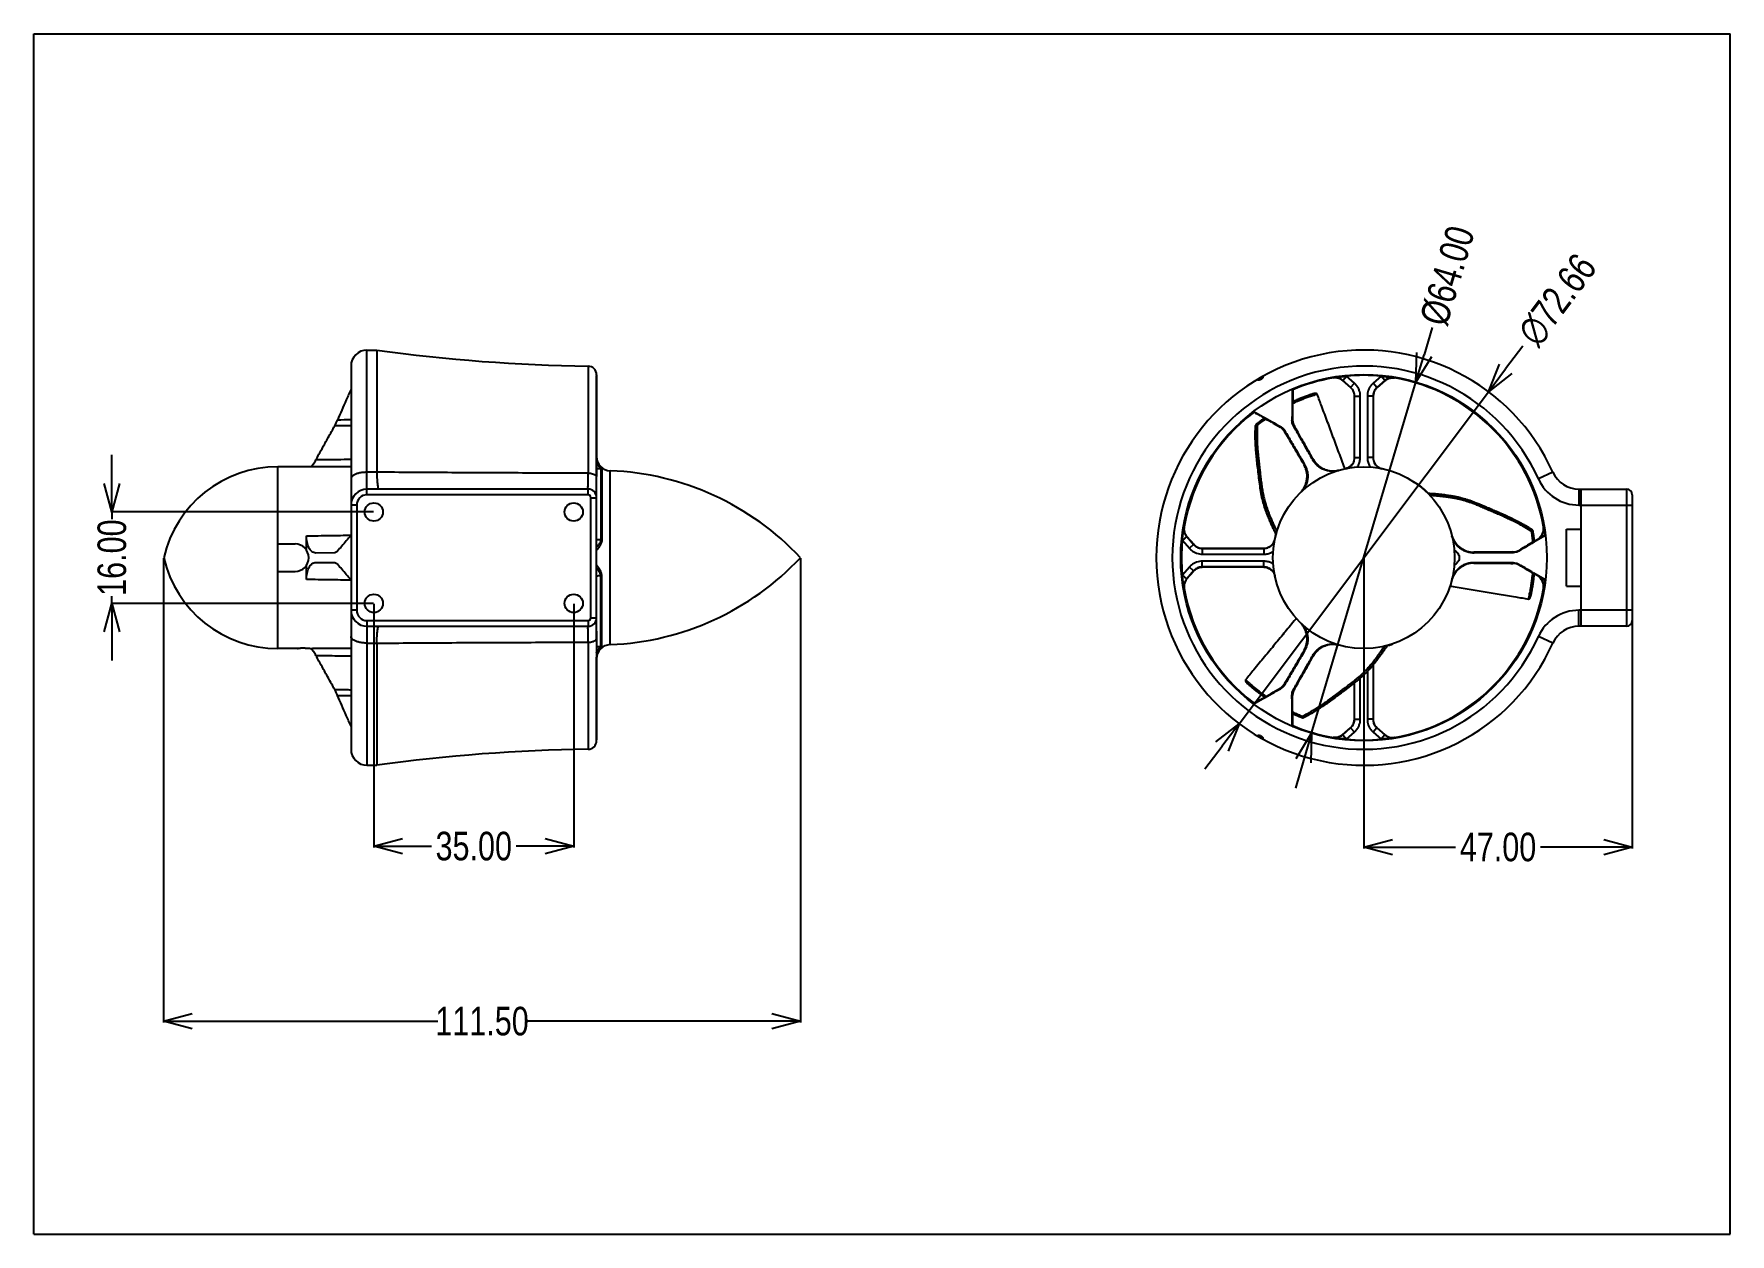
# Model space of a CAD drawing. Extents: x -441 to -144, y -34 to 176.
import ezdxf

# ---------------------------------------------------------------- set-up
doc = ezdxf.new("R2010")
doc.units = 0
doc.header["$LTSCALE"] = 0.64311
doc.header["$MEASUREMENT"] = 0
doc.layers.get('0').update_dxf_attribs({"linetype": 'CONTINUOUS'})
doc.layers.get('Defpoints').update_dxf_attribs({"linetype": 'CONTINUOUS'})
doc.styles.get("Standard").update_dxf_attribs({"font": 'txt', "width": 0.8})
doc.dimstyles.new('副本 STANDARD', dxfattribs={"dimtxt": 5, "dimasz": 5, "dimexe": 0.210472, "dimexo": 0.073081, "dimgap": 0.09, "dimtad": 0, "dimzin": 0, "dimdsep": 46, "dimtxsty": 'Standard', "dimblk": 'OPEN30', "dimcen": 0.105236, "dimclrd": 4, "dimclre": 4, "dimclrt": 3, "dimazin": 0, "dimtfac": 1, "dimtmove": 0, "dimatfit": 3, "dimfxl": 1, "dimtolj": 1, "dimtzin": 0, "dimarcsym": 0})

msp = doc.modelspace()

# ---------------------------------------------------------------- blocks, each defined once
blk = doc.blocks.new('_Open30')
at = {"color": 0, "linetype": 'ByBlock', "lineweight": -2}
for p, q in [((-1, 0.268), (0, 0)), ((0, 0), (-1, -0.268)), ((0, 0), (-1, 0))]:
    blk.add_line(p, q, dxfattribs=at)
blk = doc.blocks.new('*D1')
at = {"color": 4, "lineweight": -2}
for p, q in [((-417.94, 83.99), (-417.94, 2.73)), ((-306.44, 83.99), (-306.44, 2.73)), ((-412.94, 2.94), (-369.94, 2.94)), ((-311.44, 2.94), (-354.43, 2.94))]:
    blk.add_line(p, q, dxfattribs=at)
at = {"layer": 'Defpoints', "color": 0}
for p in [(-417.94, 84.07), (-306.44, 84.07), (-306.44, 2.94)]:
    blk.add_point(p, dxfattribs=at)
at = {"color": 4, "lineweight": -2, "xscale": 5, "yscale": 5, "zscale": 5, "rotation": 180}
blk.add_blockref('_Open30', (-417.94, 2.94), dxfattribs=at)
at = {"color": 4, "lineweight": -2, "xscale": 5, "yscale": 5, "zscale": 5}
blk.add_blockref('_Open30', (-306.44, 2.94), dxfattribs=at)
at = {"color": 3, "insert": (-362.19, 2.94), "char_height": 5, "attachment_point": 5}
blk.add_mtext('\\A1;111.50', dxfattribs=at)
blk = doc.blocks.new('*D2')
at = {"color": 4, "lineweight": -2}
for p, q in [((-381.14, 75.99), (-381.14, 33.36)), ((-346.14, 75.99), (-346.14, 33.36)), ((-376.14, 33.57), (-371.06, 33.57)), ((-351.14, 33.57), (-356.21, 33.57))]:
    blk.add_line(p, q, dxfattribs=at)
at = {"layer": 'Defpoints', "color": 0}
for p in [(-381.14, 76.07), (-346.14, 76.07), (-346.14, 33.57)]:
    blk.add_point(p, dxfattribs=at)
at = {"color": 4, "lineweight": -2, "xscale": 5, "yscale": 5, "zscale": 5, "rotation": 180}
blk.add_blockref('_Open30', (-381.14, 33.57), dxfattribs=at)
at = {"color": 4, "lineweight": -2, "xscale": 5, "yscale": 5, "zscale": 5}
blk.add_blockref('_Open30', (-346.14, 33.57), dxfattribs=at)
at = {"color": 3, "insert": (-363.64, 33.57), "char_height": 5, "attachment_point": 5}
blk.add_mtext('\\A1;35.00', dxfattribs=at)
blk = doc.blocks.new('*D3')
at = {"color": 4, "lineweight": -2}
for p, q in [((-426.99, 97.07), (-426.99, 102.07)), ((-381.21, 92.07), (-427.2, 92.07)), ((-426.99, 92.07), (-426.99, 90.82)), ((-426.99, 76.07), (-426.99, 77.31)), ((-381.21, 76.07), (-427.2, 76.07)), ((-426.99, 71.07), (-426.99, 66.07))]:
    blk.add_line(p, q, dxfattribs=at)
at = {"layer": 'Defpoints', "color": 0}
for p in [(-426.99, 92.07), (-381.14, 92.07), (-381.14, 76.07)]:
    blk.add_point(p, dxfattribs=at)
at = {"color": 4, "lineweight": -2, "xscale": 5, "yscale": 5, "zscale": 5}
for p, rotation in [((-426.99, 92.07), 270), ((-426.99, 76.07), 90)]:
    blk.add_blockref('_Open30', p, dxfattribs=dict(at, rotation=rotation))
at = {"color": 3, "insert": (-426.99, 84.07), "char_height": 5, "attachment_point": 5, "rotation": 90}
blk.add_mtext('\\A1;16.00', dxfattribs=at)
blk = doc.blocks.new('*D4')
at = {"color": 4, "lineweight": -2}
for p, q in [((-179.96, 121.1), (-182.97, 117.11)), ((-229.62, 55.02), (-185.97, 113.11)), ((-232.62, 51.02), (-235.62, 47.03))]:
    blk.add_line(p, q, dxfattribs=at)
at = {"layer": 'Defpoints', "color": 0}
for p in [(-185.97, 113.11), (-229.62, 55.02)]:
    blk.add_point(p, dxfattribs=at)
at = {"color": 4, "lineweight": -2, "xscale": 5, "yscale": 5, "zscale": 5}
for p, rotation in [((-185.97, 113.11), 233.0789995266878), ((-229.62, 55.02), 53.07899952668782)]:
    blk.add_blockref('_Open30', p, dxfattribs=dict(at, rotation=rotation))
at = {"color": 3, "insert": (-173.9, 129.17), "char_height": 5, "attachment_point": 5, "rotation": 53.079}
blk.add_mtext('\\A1;∅72.66', dxfattribs=at)
blk = doc.blocks.new('*D5')
at = {"color": 4, "lineweight": -2}
for p, q in [((-195.81, 124.37), (-197.23, 119.58)), ((-216.93, 53.35), (-198.66, 114.79)), ((-218.36, 48.55), (-219.78, 43.76))]:
    blk.add_line(p, q, dxfattribs=at)
at = {"layer": 'Defpoints', "color": 0}
for p in [(-198.66, 114.79), (-216.93, 53.35)]:
    blk.add_point(p, dxfattribs=at)
at = {"color": 4, "lineweight": -2, "xscale": 5, "yscale": 5, "zscale": 5}
for p, rotation in [((-198.66, 114.79), 253.4353591395686), ((-216.93, 53.35), 73.4353591395686)]:
    blk.add_blockref('_Open30', p, dxfattribs=dict(at, rotation=rotation))
at = {"color": 3, "insert": (-193.12, 133.4), "char_height": 5, "attachment_point": 5, "rotation": 73.4354}
blk.add_mtext('\\A1;%%C64.00', dxfattribs=at)
blk = doc.blocks.new('*D6')
at = {"color": 4, "lineweight": -2}
for p, q in [((-207.79, 83.99), (-207.79, 33.2)), ((-160.79, 83.99), (-160.79, 33.2)), ((-202.79, 33.41), (-191.72, 33.41)), ((-165.79, 33.41), (-176.87, 33.41))]:
    blk.add_line(p, q, dxfattribs=at)
at = {"layer": 'Defpoints', "color": 0}
for p in [(-207.79, 84.07), (-160.79, 84.07), (-160.79, 33.41)]:
    blk.add_point(p, dxfattribs=at)
at = {"color": 4, "lineweight": -2, "xscale": 5, "yscale": 5, "zscale": 5, "rotation": 180}
blk.add_blockref('_Open30', (-207.79, 33.41), dxfattribs=at)
at = {"color": 4, "lineweight": -2, "xscale": 5, "yscale": 5, "zscale": 5}
blk.add_blockref('_Open30', (-160.79, 33.41), dxfattribs=at)
at = {"color": 3, "insert": (-184.29, 33.41), "char_height": 5, "attachment_point": 5}
blk.add_mtext('\\A1;47.00', dxfattribs=at)

# ---------------------------------------------------------------- dimensions: what is measured, and where the dimension line sits
dim = msp.add_diameter_dim_2p(p1=(-216.931, 53.345), p2=(-198.656, 114.785), text='%%C64.00', dimstyle='副本 STANDARD')
dim.commit()
dim.dimension.update_dxf_attribs({"geometry": '*D5', "text_midpoint": (-193.119, 133.403)})
dim = msp.add_diameter_dim_2p(p1=(-229.617, 55.021), p2=(-185.97, 113.11), dimstyle='副本 STANDARD')
dim.commit()
dim.dimension.update_dxf_attribs({"geometry": '*D4', "text_midpoint": (-173.901, 129.171)})
dim = msp.add_linear_dim(base=(-426.987, 92.065), p1=(-381.136, 76.065), p2=(-381.136, 92.065), angle=90, dimstyle='副本 STANDARD')
dim.commit()
dim.dimension.update_dxf_attribs({"geometry": '*D3', "text_midpoint": (-426.987, 84.065)})
for base, p1, p2, picture, middle in [((-306.436, 2.943), (-417.936, 84.065), (-306.436, 84.065), '*D1', (-362.186, 2.943)), ((-160.794, 33.413), (-207.794, 84.065), (-160.794, 84.065), '*D6', (-184.294, 33.413)), ((-346.136, 33.571), (-381.136, 76.065), (-346.136, 76.065), '*D2', (-363.636, 33.571))]:
    dim = msp.add_linear_dim(base=base, p1=p1, p2=p2, dimstyle='副本 STANDARD')
    dim.commit()
    dim.dimension.update_dxf_attribs({"geometry": picture, "text_midpoint": middle})

# ---------------------------------------------------------------- linework, layer by layer
at = {"color": 7, "linetype": 'Continuous'}
for p, q in [((-440.657, -34.289), (-440.657, 175.711)), ((-440.657, 175.711), (-143.657, 175.711)), ((-143.657, -34.289), (-143.657, 175.711)), ((-382.336, 95.065), (-382.336, 120.395)), ((-382.336, 120.395), (-380.636, 120.395)), ((-380.636, 120.395), (-380.636, 99.026)), ((-385.136, 117.595), (-385.136, 50.535)), ((-343.615, 117.582), (-343.615, 98.859)), ((-342.161, 115.902), (-342.156, 115.848)), ((-342.161, 98.318), (-342.161, 115.902)), ((-342.156, 115.848), (-342.156, 98.294)), ((-342.136, 116.082), (-342.136, 101.727)), ((-213.165, 115.517), (-213.139, 115.527)), ((-211.516, 115.055), (-210.131, 113.85)), ((-211.49, 115.064), (-210.834, 115.818)), ((-210.104, 113.857), (-211.49, 115.064)), ((-209.448, 114.611), (-210.834, 115.818)), ((-210.104, 113.857), (-210.131, 113.85)), ((-210.104, 113.857), (-209.448, 114.611)), ((-204.753, 115.818), (-206.14, 114.611)), ((-205.483, 113.857), (-206.14, 114.611)), ((-204.097, 115.064), (-205.483, 113.857)), ((-205.456, 113.85), (-205.483, 113.857)), ((-204.071, 115.055), (-205.456, 113.85)), ((-204.097, 115.064), (-204.753, 115.818)), ((-202.448, 115.527), (-202.422, 115.517)), ((-342.136, 112.373), (-342.156, 112.373)), ((-209.417, 112.348), (-209.444, 112.341)), ((-209.444, 101.589), (-209.444, 112.341)), ((-209.417, 101.567), (-209.417, 112.348)), ((-209.417, 112.348), (-208.417, 112.348)), ((-208.417, 101.567), (-208.417, 112.348)), ((-207.17, 112.348), (-207.17, 101.567)), ((-206.17, 112.348), (-207.17, 112.348)), ((-206.17, 112.348), (-206.17, 101.567)), ((-206.144, 112.341), (-206.17, 112.348)), ((-206.144, 112.341), (-206.144, 101.589)), ((-226.738, 107.186), (-226.749, 107.192)), ((-226.624, 107.4), (-226.639, 107.408)), ((-342.136, 101.727), (-342.156, 101.727)), ((-342.132, 101.582), (-342.156, 101.58)), ((-209.417, 101.567), (-208.417, 101.567)), ((-206.17, 101.567), (-207.17, 101.567)), ((-397.936, 68.165), (-397.936, 99.965)), ((-385.136, 99.965), (-397.936, 99.965)), ((-380.636, 99.009), (-382.336, 99.009)), ((-342.161, 98.318), (-342.156, 98.294)), ((-341.415, 99.592), (-341.415, 87.264)), ((-341.229, 99.524), (-341.229, 87.25)), ((-339.734, 68.853), (-339.734, 99.278)), ((-174.679, 99.009), (-177.231, 97.857)), ((-343.636, 96.065), (-382.336, 96.065)), ((-343.636, 95.065), (-382.336, 95.065)), ((-343.636, 95.065), (-343.636, 96.065)), ((-342.136, 71.228), (-342.136, 96.903)), ((-170.122, 96.065), (-161.794, 96.065)), ((-170.122, 96.065), (-170.122, 93.265)), ((-169.794, 96.065), (-169.794, 72.065)), ((-161.794, 96.065), (-161.794, 72.065)), ((-160.794, 95.065), (-160.794, 73.065)), ((-384.136, 93.265), (-385.136, 93.265)), ((-384.136, 93.265), (-384.136, 74.865)), ((-343.136, 94.565), (-342.136, 94.565)), ((-343.136, 73.565), (-343.136, 94.565)), ((-170.122, 93.265), (-160.794, 93.265)), ((-239.255, 89.411), (-239.245, 89.437)), ((-176.342, 89.437), (-176.332, 89.411)), ((-397.936, 86.465), (-394.936, 86.465)), ((-392.936, 85.392), (-392.936, 87.889)), ((-238.792, 87.762), (-239.546, 87.106)), ((-239.546, 87.106), (-238.339, 85.719)), ((-238.792, 87.762), (-237.585, 86.376)), ((-238.783, 87.788), (-237.578, 86.403)), ((-237.585, 86.376), (-238.339, 85.719)), ((-237.578, 86.403), (-237.585, 86.376)), ((-178.299, 88.911), (-178.287, 88.918)), ((-178.17, 88.706), (-178.156, 88.715)), ((-176.804, 87.788), (-177.17, 87.367)), ((-177.107, 87.404), (-176.795, 87.762)), ((-176.795, 87.762), (-176.673, 87.656)), ((-172.294, 89.065), (-169.794, 89.065)), ((-172.294, 79.065), (-172.294, 89.065)), ((-387.978, 84.937), (-391.281, 84.88)), ((-391.281, 83.251), (-387.978, 83.194)), ((-236.069, 85.715), (-236.077, 85.689)), ((-236.077, 85.689), (-236.077, 84.689)), ((-236.077, 85.689), (-225.296, 85.689)), ((-236.077, 84.689), (-225.296, 84.689)), ((-236.077, 82.442), (-236.077, 83.442)), ((-225.296, 83.442), (-236.077, 83.442)), ((-236.069, 85.715), (-225.317, 85.715)), ((-225.296, 85.689), (-225.296, 84.689)), ((-225.296, 82.442), (-225.296, 83.442)), ((-397.936, 81.665), (-394.936, 81.665)), ((-392.936, 80.241), (-392.936, 82.739)), ((-341.415, 68.539), (-341.415, 80.867)), ((-341.229, 68.606), (-341.229, 80.881)), ((-238.339, 82.411), (-239.546, 81.025)), ((-238.792, 80.368), (-239.546, 81.025)), ((-237.585, 81.755), (-238.792, 80.368)), ((-238.783, 80.343), (-237.578, 81.728)), ((-237.585, 81.755), (-238.339, 82.411)), ((-237.585, 81.755), (-237.578, 81.728)), ((-236.077, 82.442), (-236.069, 82.415)), ((-225.296, 82.442), (-236.077, 82.442)), ((-225.317, 82.415), (-236.069, 82.415)), ((-176.804, 80.343), (-177.17, 80.763)), ((-176.795, 80.368), (-177.107, 80.727)), ((-176.795, 80.368), (-176.673, 80.475)), ((-239.245, 78.694), (-239.255, 78.72)), ((-176.332, 78.72), (-176.342, 78.694)), ((-172.294, 79.065), (-169.794, 79.065)), ((-384.136, 74.865), (-385.136, 74.865)), ((-160.794, 74.865), (-170.122, 74.865)), ((-170.122, 72.065), (-170.122, 74.865)), ((-382.336, 73.065), (-382.336, 47.735)), ((-382.336, 73.065), (-343.636, 73.065)), ((-382.336, 72.065), (-343.636, 72.065)), ((-343.636, 73.065), (-343.636, 72.065)), ((-343.136, 73.565), (-342.136, 73.565)), ((-161.794, 72.065), (-170.122, 72.065)), ((-382.336, 69.122), (-380.636, 69.122)), ((-380.636, 69.105), (-380.636, 47.735)), ((-343.615, 69.272), (-343.615, 50.548)), ((-342.156, 69.837), (-342.161, 69.813)), ((-342.161, 69.813), (-342.161, 52.229)), ((-342.156, 69.837), (-342.156, 52.283)), ((-174.679, 69.122), (-177.231, 70.274)), ((-394.536, 68.165), (-397.936, 68.165)), ((-385.136, 68.165), (-391.736, 68.165)), ((-342.156, 66.55), (-342.132, 66.549)), ((-342.156, 66.404), (-342.136, 66.404)), ((-342.136, 52.048), (-342.136, 66.404)), ((-206.144, 65.341), (-206.144, 55.79)), ((-208.417, 55.782), (-208.417, 63.028)), ((-207.17, 64.205), (-207.17, 55.782)), ((-206.17, 65.309), (-206.17, 55.782)), ((-209.444, 55.79), (-209.444, 62.161)), ((-209.417, 55.782), (-209.417, 62.181)), ((-342.156, 55.758), (-342.136, 55.758)), ((-218.586, 56.091), (-218.586, 56.074)), ((-218.344, 56.099), (-218.344, 56.086)), ((-211.516, 53.076), (-210.131, 54.281)), ((-211.49, 53.067), (-210.104, 54.274)), ((-210.834, 52.313), (-209.448, 53.52)), ((-210.131, 54.28), (-210.104, 54.274)), ((-210.104, 54.274), (-209.448, 53.52)), ((-209.444, 55.789), (-209.417, 55.782)), ((-209.417, 55.782), (-208.417, 55.782)), ((-206.17, 55.782), (-207.17, 55.782)), ((-206.17, 55.782), (-206.144, 55.789)), ((-205.483, 54.274), (-206.14, 53.52)), ((-206.14, 53.52), (-204.753, 52.313)), ((-205.483, 54.274), (-205.456, 54.28)), ((-205.483, 54.274), (-204.097, 53.067)), ((-204.071, 53.076), (-205.456, 54.281)), ((-342.156, 52.283), (-342.161, 52.229)), ((-213.139, 52.604), (-213.165, 52.614)), ((-211.49, 53.067), (-210.834, 52.313)), ((-204.097, 53.067), (-204.753, 52.313)), ((-202.422, 52.614), (-202.448, 52.604)), ((-382.336, 47.735), (-380.636, 47.735)), ((-440.657, -34.289), (-143.657, -34.289))]:
    msp.add_line(p, q, dxfattribs=at)
for centre, radius in [((-207.794, 84.065), 32.05), ((-207.794, 84.065), 15.9), ((-381.136, 92.065), 1.6), ((-346.136, 92.065), 1.6), ((-381.136, 76.065), 1.6), ((-346.136, 76.065), 1.6)]:
    msp.add_circle(centre, radius, dxfattribs=at)
for centre, radius, start, end in [((-382.336, 117.595), 2.8, 90, 180), ((-339.439, 417.553), 300, 262.107, 269.20239), ((-207.794, 84.065), 36.33, 24.288, 335.712), ((-343.636, 116.082), 1.5, 0, 89.20239), ((-207.794, 84.065), 33.53, 24.288, 335.712), ((-207.794, 84.065), 31.916, 84.5, 95.49999), ((-207.794, 84.065), 31.907, 99.69227, 112.97579), ((-207.794, 84.065), 31.907, 9.69227, 80.30773), ((-207.794, 84.065), 31.907, 127.00693, 170.30773), ((-339.636, 101.776), 2.5, 180, 267.74142), ((-397.936, 79.437), 20.529, 90, 166.9694), ((-341.636, 51.066), 48.249, 43.15175, 87.74142), ((-170.122, 101.065), 5, 204.288, 270), ((-382.336, 93.265), 2.8, 90, 180), ((-382.336, 93.265), 1.8, 90, 180), ((-343.636, 94.565), 1.5, 0, 90), ((-343.636, 94.565), 0.5, 0, 90), ((-170.122, 101.065), 7.8, 204.288, 270), ((-161.794, 95.065), 1, 0, 90), ((-394.936, 84.065), 2.4, 270, 90), ((-207.794, 84.065), 31.916, 174.5, 185.49999), ((-397.936, 88.694), 20.529, 193.0306, 270), ((-341.636, 117.065), 48.249, 272.25858, 316.84825), ((-207.794, 84.065), 31.907, 189.69227, 232.99307), ((-207.794, 84.065), 31.907, 279.69227, 350.30773), ((-382.336, 74.865), 2.8, 180, 270), ((-382.336, 74.865), 1.8, 180, 270), ((-170.122, 67.065), 7.8, 90, 155.712), ((-343.636, 73.565), 0.5, 270, 0), ((-343.636, 73.565), 1.5, 270, 0), ((-170.122, 67.065), 5, 90, 155.712), ((-161.794, 73.065), 1, 270, 0), ((-339.636, 66.355), 2.5, 92.25858, 180), ((-207.794, 84.065), 31.907, 247.02421, 260.30773), ((-382.336, 50.535), 2.8, 180, 270), ((-339.439, -249.423), 300, 90.79761, 97.893), ((-343.636, 52.048), 1.5, 270.79761, 0), ((-207.794, 84.065), 31.916, 264.5, 275.49999)]:
    msp.add_arc(centre, radius, start, end, dxfattribs=at)
for points, start_tangent, end_tangent in [([(-342.161, 115.902), (-342.156, 115.928), (-342.143, 115.888)], (-0.0361714, 25.3999742), (4.0917696, -25.0682553)), ([(-342.143, 115.888), (-342.138, 115.849)], (4.0917692, -25.0682553), (2.5809325, -25.2685335)), ([(-342.138, 115.849), (-342.136, 115.785)], (2.5809327, -25.2685335), (0.0020174, -25.3999999)), ([(-213.139, 115.527), (-212.658, 115.606), (-212.191, 115.675), (-211.731, 115.737), (-211.281, 115.79), (-210.853, 115.834)], (25.0308108, 4.3149172), (25.283039, 2.4347355)), ([(-210.834, 115.818), (-210.843, 115.826), (-210.853, 115.834)], (-19.158992, 16.6761214), (-19.2968586, 16.5163934)), ([(-204.735, 115.834), (-204.744, 115.826), (-204.753, 115.818)], (-19.2968185, -16.5164402), (-19.158949, -16.6761708)), ([(-204.734, 115.834), (-204.31, 115.79), (-203.86, 115.737), (-203.399, 115.676), (-202.93, 115.606), (-202.448, 115.527)], (25.2830391, -2.4347354), (25.0308149, -4.3148935)), ([(-385.136, 113.565), (-385.969, 111.672), (-386.754, 109.87), (-387.49, 108.154)], (-10.2817464, -23.2259702), (-9.9566128, -23.3671963)), ([(-342.136, 115.315), (-342.148, 115.254)], (0, -25.4), (-8.9104494, -23.7857918)), ([(-342.136, 115.785), (-342.147, 115.709)], (0.0023856, -25.3999999), (-7.0032205, -24.4154644)), ([(-342.136, 114.107), (-342.148, 114.046)], (0.0116831, -25.3999973), (-8.8976108, -23.7905973)), ([(-226.331, 115.174), (-226.323, 115.237), (-226.245, 115.32), (-226.113, 115.415), (-225.95, 115.515), (-225.782, 115.606), (-225.634, 115.672), (-225.523, 115.699), (-225.465, 115.674)], (-12.7, 21.9970453), (12.7, -21.9970453)), ([(-225.465, 115.674), (-225.467, 115.596), (-225.531, 115.483), (-225.646, 115.36), (-225.798, 115.251), (-225.969, 115.173), (-226.133, 115.135), (-226.264, 115.137), (-226.331, 115.174)], (12.7, -21.9970452), (-12.7, 21.9970452)), ([(-220.322, 113.565), (-220.341, 111.672), (-220.358, 109.87), (-220.373, 108.154)], (-0.2495548, -25.398774), (-0.2288094, -25.3989694)), ([(-220.242, 113.582), (-220.269, 113.576), (-220.296, 113.571), (-220.322, 113.565)], (-24.8646386, -5.1874604), (-24.8521312, -5.2470538)), ([(-220.242, 113.565), (-220.247, 111.799), (-220.251, 110.002), (-220.256, 108.191)], (-0.0625806, -25.3999229), (-0.0624655, -25.3999232)), ([(-220.242, 113.582), (-220.242, 113.565)], (-0.0625812, -25.3999229), (-0.0625812, -25.3999229)), ([(-211.516, 115.055), (-212.012, 115.371), (-212.578, 115.53), (-213.165, 115.517)], (-19.1659193, 16.6681594), (-25.037446, -4.2762479)), ([(-211.49, 115.064), (-211.711, 115.23), (-211.972, 115.374), (-212.263, 115.481), (-212.566, 115.541), (-212.864, 115.554), (-213.139, 115.527)], (-19.1601939, 16.6747404), (-25.0409252, -4.2558273)), ([(-211.516, 115.055), (-211.503, 115.059), (-211.49, 115.064)], (23.9339272, 8.5045357), (23.9409189, 8.4848335)), ([(-210.131, 113.85), (-209.76, 113.42), (-209.524, 112.904), (-209.444, 112.341)], (19.1658268, -16.6682658), (0, -25.4)), ([(-209.417, 112.348), (-209.443, 112.67), (-209.529, 113.007), (-209.677, 113.334), (-209.876, 113.623), (-210.104, 113.857)], (0.0018738, 25.3999999), (-19.1609754, 16.6738424)), ([(-208.417, 112.348), (-208.456, 112.83), (-208.585, 113.337), (-208.807, 113.826), (-209.105, 114.26), (-209.448, 114.611)], (0.0015095, 25.4), (-19.1601794, 16.6747571)), ([(-206.14, 114.611), (-206.481, 114.261), (-206.78, 113.828), (-207.002, 113.338), (-207.131, 112.831), (-207.17, 112.348)], (-19.1601589, -16.6747807), (0.0015356, -25.4)), ([(-205.483, 113.857), (-205.711, 113.623), (-205.91, 113.335), (-206.058, 113.008), (-206.144, 112.67), (-206.17, 112.348)], (-19.1609649, -16.6738545), (0.0018872, -25.3999999)), ([(-205.456, 113.85), (-205.828, 113.42), (-206.063, 112.903), (-206.144, 112.341)], (-19.1658267, -16.6682658), (0, -25.4)), ([(-202.448, 115.527), (-202.722, 115.554), (-203.019, 115.541), (-203.322, 115.481), (-203.613, 115.375), (-203.875, 115.231), (-204.097, 115.064)], (-25.0409295, 4.2558019), (-19.1601705, -16.6747673)), ([(-204.097, 115.064), (-204.084, 115.059), (-204.071, 115.055)], (23.9409189, -8.4848335), (23.9339272, -8.5045357)), ([(-204.071, 115.055), (-203.576, 115.371), (-203.01, 115.53), (-202.422, 115.517)], (19.1659193, 16.6681593), (25.037446, -4.2762479)), ([(-215.942, 112.663), (-216.751, 112.408), (-217.527, 112.145), (-218.224, 111.892), (-218.844, 111.651), (-219.397, 111.422), (-219.889, 111.207), (-220.249, 111.043)], (-24.2885359, -7.4314888), (-23.0360404, -10.7005066)), ([(-216.575, 112.751), (-216.846, 112.667), (-217.643, 112.403), (-218.415, 112.122), (-219.162, 111.828), (-219.892, 111.518), (-220.248, 111.358)], (-24.287446, -7.4350497), (-23.1077504, -10.5447555)), ([(-216.575, 112.751), (-217.383, 112.48), (-218.131, 112.21), (-218.8, 111.953), (-219.398, 111.708), (-219.932, 111.476), (-220.248, 111.333)], (-24.1559919, -7.8516274), (-23.0871561, -10.5897696)), ([(-215.942, 112.663), (-215.983, 112.725), (-216.05, 112.771), (-216.137, 112.797), (-216.234, 112.807), (-216.34, 112.802), (-216.453, 112.783), (-216.573, 112.752)], (-8.8132499, 23.8219778), (-24.287935, -7.4334524)), ([(-211.07, 99.583), (-211.159, 99.822), (-212.14, 102.449), (-213.13, 105.108), (-214.126, 107.802), (-214.634, 109.162), (-215.149, 110.533), (-215.547, 111.592), (-215.944, 112.662)], (-8.8794695, 23.7973743), (-8.757609, 23.8424891)), ([(-391.281, 101.195), (-390.207, 103.131), (-389.106, 105.115), (-387.978, 107.148)], (12.320624, 22.2117587), (12.3230477, 22.2104141)), ([(-387.978, 107.148), (-387.727, 107.633), (-387.49, 108.154)], (12.3230477, 22.2104141), (9.9566128, 23.3671963)), ([(-385.136, 107.163), (-387.978, 107.148)], (-25.3996591, -0.1315938), (-25.399656, -0.1321887)), ([(-385.136, 108.167), (-387.49, 108.154)], (-25.3996295, -0.1371955), (-25.3996268, -0.1376955)), ([(-227.077, 109.666), (-227.095, 109.645), (-227.113, 109.625), (-227.131, 109.605)], (-16.9701476, -18.89905), (-16.9247917, -18.9396786)), ([(-227.131, 109.605), (-227.117, 109.596)], (22.0282683, -12.645766), (22.0282683, -12.645766)), ([(-227.117, 109.596), (-225.585, 108.717), (-224.027, 107.823), (-222.456, 106.921)], (22.0282688, -12.645765), (22.0282115, -12.6458649)), ([(-227.077, 109.666), (-225.428, 108.735), (-223.859, 107.848), (-222.365, 107.004)], (22.1207609, -12.4832663), (22.1105574, -12.50133)), ([(-223.173, 88.234), (-223.494, 88.866), (-223.8, 89.504), (-224.1, 90.166), (-224.409, 90.885), (-224.733, 91.698), (-225.069, 92.637), (-225.397, 93.716), (-225.684, 94.927), (-225.914, 96.246), (-226.101, 97.629), (-226.273, 99.025), (-226.438, 100.386), (-226.58, 101.669), (-226.685, 102.829), (-226.753, 103.852), (-226.789, 104.769), (-226.8, 105.626), (-226.785, 106.472), (-226.749, 107.192)], (-11.8182641, 22.4830744), (1.596695, 25.3497646)), ([(-226.738, 107.186), (-226.77, 106.54)], (-1.5951115, -25.3498643), (-0.9494782, -25.3822476)), ([(-226.694, 107.349), (-226.732, 107.277), (-226.749, 107.192)], (-14.7540116, -20.6755687), (-1.5966968, -25.3497645)), ([(-226.624, 107.4), (-226.681, 107.34), (-226.72, 107.267), (-226.738, 107.186)], (-19.9729274, -15.6921054), (-1.8832676, -25.3300869)), ([(-226.738, 107.186), (-226.71, 107.218), (-226.642, 107.243)], (5.1027596, 24.8821592), (24.8670885, 5.1757036)), ([(-226.639, 107.408), (-226.694, 107.349)], (-19.7631045, -15.955554), (-14.7540113, -20.6755689)), ([(-226.642, 107.243), (-226.544, 107.256), (-226.432, 107.256)], (24.8670885, 5.1757038), (25.2231262, -2.9923074)), ([(-225.202, 108.498), (-225.784, 108.072), (-226.639, 107.408)], (-20.6862577, -14.7390211), (-19.7631028, -15.955556)), ([(-225.18, 108.485), (-225.683, 108.122), (-226.181, 107.746), (-226.624, 107.4)], (-20.7284259, -14.679658), (-19.8633198, -15.8306199)), ([(-226.624, 107.4), (-226.582, 107.391), (-226.514, 107.34), (-226.432, 107.256)], (22.197254, 12.3467371), (16.7945705, -19.055246)), ([(-226.432, 107.256), (-226.476, 106.396), (-226.489, 105.571), (-226.48, 104.797), (-226.456, 104.124), (-226.423, 103.533), (-226.385, 102.988), (-226.341, 102.45), (-226.287, 101.88), (-226.221, 101.24), (-226.141, 100.531), (-226.047, 99.741), (-225.94, 98.856), (-225.825, 97.892), (-225.697, 96.889), (-225.551, 95.907), (-225.385, 95.009), (-225.202, 94.216), (-225.016, 93.539), (-224.833, 92.957), (-224.648, 92.423), (-224.451, 91.894), (-224.227, 91.331), (-223.962, 90.704), (-223.647, 89.998), (-223.289, 89.246), (-223.001, 88.678)], (-1.7368253, -25.3405493), (11.7540862, -22.5166928)), ([(-224.945, 108.349), (-225.506, 107.95), (-225.995, 107.59), (-226.432, 107.256)], (-20.8553022, -14.4988403), (-20.0600603, -15.5805642)), ([(-222.365, 107.004), (-222.411, 106.963), (-222.456, 106.921)], (-18.738426, -17.1473435), (-18.6767871, -17.2144597)), ([(-221.95, 106.508), (-222.188, 106.736), (-222.456, 106.921)], (-16.7808183, 19.0673579), (-22.0282115, 12.6458649)), ([(-222.365, 107.004), (-221.946, 106.688), (-221.624, 106.277)], (22.1105574, -12.5013299), (12.8849323, -21.889233)), ([(-220.114, 107.148), (-220.31, 107.633), (-220.373, 108.154)], (-12.5141657, 22.1032952), (0.2288094, 25.3989694)), ([(-220.256, 108.191), (-220.315, 108.173), (-220.373, 108.154)], (-24.2465529, -7.5673425), (-24.2192481, -7.6542813)), ([(-220.256, 108.191), (-220.23, 107.867), (-220.151, 107.547)], (-0.0624656, -25.3999232), (8.1224071, -24.0662939)), ([(-220.151, 107.547), (-220.08, 107.359), (-219.993, 107.185)], (7.7533278, -24.1877223), (12.3918389, -22.172107)), ([(-219.993, 107.185), (-220.054, 107.167), (-220.114, 107.148)], (-24.3321796, -7.2873201), (-24.3055916, -7.3755148)), ([(-216.743, 101.195), (-217.839, 103.131), (-218.963, 105.115), (-220.114, 107.148)], (-12.5142138, 22.1032679), (-12.5141657, 22.1032952)), ([(-216.899, 101.729), (-217.739, 103.199), (-218.545, 104.614), (-219.3, 105.949), (-219.993, 107.185)], (-12.6448015, 22.0288219), (-12.391839, 22.1721069)), ([(-226.784, 106.013), (-226.788, 105.462), (-226.775, 104.672), (-226.749, 103.988), (-226.714, 103.386), (-226.674, 102.83), (-226.627, 102.28), (-226.571, 101.694), (-226.501, 101.036), (-226.417, 100.306), (-226.318, 99.494), (-226.206, 98.585), (-226.085, 97.6), (-225.949, 96.576), (-225.814, 95.694)], (-0.4316856, -25.3963314), (4.2230379, -25.0464758)), ([(-226.77, 106.54), (-226.778, 106.307), (-226.784, 106.013)], (-0.9494782, -25.3822476), (-0.4316856, -25.3963314)), ([(-221.716, 106.19), (-221.823, 106.352), (-221.95, 106.508)], (-13.0056883, 21.8177009), (-17.070518, 18.80844)), ([(-221.624, 106.277), (-221.654, 106.248), (-221.685, 106.219), (-221.716, 106.19)], (-18.5401792, -17.3615021), (-18.4770941, -17.4286257)), ([(-221.716, 106.19), (-220.992, 104.972), (-220.213, 103.65), (-219.39, 102.245), (-218.539, 100.783)], (13.0056884, -21.8177008), (12.7551186, -21.9651303)), ([(-221.624, 106.277), (-220.442, 104.268), (-219.285, 102.303), (-218.153, 100.38)], (12.8849323, -21.889233), (12.8848846, -21.889261)), ([(-392.048, 99.965), (-391.688, 100.503), (-391.281, 101.195)], (14.7539601, 20.6756055), (12.320624, 22.2117587)), ([(-385.136, 101.225), (-387.497, 101.213), (-391.281, 101.195)], (-25.3996988, -0.1236887), (-25.3996877, -0.1259599)), ([(-342.136, 101.727), (-342.135, 101.654), (-342.132, 101.582)], (-0.0001177, -25.4), (1.4597445, -25.3580194)), ([(-342.132, 101.582), (-342.118, 101.423), (-342.091, 101.252), (-342.05, 101.069), (-341.992, 100.875), (-341.915, 100.676), (-341.824, 100.48), (-341.719, 100.291), (-341.608, 100.114), (-341.494, 99.95), (-341.388, 99.806), (-341.306, 99.691)], (1.4597106, -25.3580213), (14.172345, -21.078535)), ([(-216.612, 101.232), (-216.756, 101.481), (-216.899, 101.729)], (-12.7082815, 21.9922618), (-12.6448015, 22.0288219)), ([(-216.612, 101.232), (-216.677, 101.213), (-216.743, 101.195)], (-24.4631791, -6.8346813), (-24.4158047, -7.0020341)), ([(-212.199, 99.343), (-212.882, 99.209), (-213.601, 99.198), (-214.322, 99.321), (-215.007, 99.573), (-215.654, 99.962), (-216.247, 100.503), (-216.743, 101.195)], (-24.4057492, -7.0370027), (-12.5142138, 22.1032679)), ([(-216.612, 101.232), (-216.238, 100.693), (-215.817, 100.258), (-215.392, 99.928), (-214.988, 99.69), (-214.616, 99.523), (-214.281, 99.409), (-213.981, 99.333), (-213.713, 99.285), (-213.469, 99.257), (-213.246, 99.245), (-213.041, 99.244), (-212.852, 99.252), (-212.677, 99.267), (-212.513, 99.288), (-212.355, 99.315), (-212.195, 99.349), (-212.028, 99.391)], (12.7082817, -21.9922617), (24.482562, 6.7649213)), ([(-209.444, 101.589), (-209.517, 101.051), (-209.736, 100.548), (-210.076, 100.13), (-210.524, 99.813), (-211.036, 99.631)], (0, -25.4), (-24.8664052, -5.1789855)), ([(-211.011, 99.609), (-210.575, 99.753), (-210.188, 99.989), (-209.866, 100.305), (-209.622, 100.685), (-209.47, 101.112), (-209.417, 101.567)], (24.8730304, 5.1470726), (-0.0029134, 25.3999998)), ([(-209.417, 101.567), (-209.43, 101.578), (-209.444, 101.589)], (-19.6970191, 16.0370645), (-19.7066768, 16.0251954)), ([(-208.945, 99.867), (-208.724, 100.246), (-208.495, 100.887), (-208.417, 101.567)], (14.3927811, 20.9286371), (0.0004103, 25.4)), ([(-207.17, 101.567), (-207.092, 100.887), (-206.863, 100.246), (-206.656, 99.889)], (0.0003933, -25.4), (14.2118491, -21.0519202)), ([(-206.144, 101.589), (-206.157, 101.578), (-206.17, 101.567)], (-19.7066768, -16.0251954), (-19.6970191, -16.0370645)), ([(-206.17, 101.567), (-206.117, 101.112), (-205.965, 100.685), (-205.721, 100.305), (-205.399, 99.989), (-205.012, 99.753), (-204.594, 99.613)], (-0.0029225, -25.3999998), (24.8229485, -5.3834218)), ([(-206.144, 101.589), (-206.07, 101.051), (-205.851, 100.548), (-205.511, 100.13), (-205.063, 99.813), (-204.552, 99.631)], (0, -25.4), (24.8664052, -5.1789855)), ([(-382.336, 99.009), (-383.061, 98.969), (-383.736, 98.854), (-384.316, 98.671), (-384.761, 98.433), (-385.041, 98.155), (-385.136, 97.857)], (-25.4, 0), (0, -25.4)), ([(-343.615, 98.859), (-355.879, 98.885), (-368.235, 98.942), (-380.636, 99.029)], (-25.39999, 0.0224933), (-25.3992491, 0.1953082)), ([(-380.636, 99.009), (-380.636, 99.014), (-380.636, 99.02), (-380.636, 99.026)], (-0.8664045, 25.385219), (-0.0244552, 25.3999882)), ([(-380.636, 99.009), (-380.591, 98.025), (-380.531, 97.202), (-380.458, 96.581), (-380.376, 96.196), (-380.289, 96.065)], (0.8664045, -25.385219), (25.4, 0)), ([(-343.636, 96.065), (-343.631, 96.189), (-343.626, 96.554), (-343.621, 97.141), (-343.618, 97.922), (-343.615, 98.859)], (25.4, 0), (0.061659, 25.3999252)), ([(-343.615, 98.859), (-343.209, 98.831), (-342.835, 98.757), (-342.521, 98.64), (-342.291, 98.49)], (25.3995201, -0.1561449), (18.8809915, -16.9902372)), ([(-342.291, 98.49), (-342.161, 98.318)], (18.8809915, -16.9902372), (9.8567817, -23.4094822)), ([(-342.161, 98.293), (-342.161, 98.318)], (-0.0370384, 25.399973), (-0.0020386, 25.3999999)), ([(-342.136, 96.903), (-342.14, 97.227), (-342.149, 97.571), (-342.157, 97.934), (-342.161, 98.293)], (-0.0004556, 25.4), (-0.0370378, 25.399973)), ([(-342.158, 100.636), (-342.079, 100.495), (-341.963, 100.313), (-341.837, 100.143), (-341.71, 99.987), (-341.592, 99.85), (-341.501, 99.742)], (11.6908329, -22.5495992), (15.962418, -19.7575608)), ([(-341.415, 99.592), (-342.156, 99.603)], (-25.3973129, 0.3694581), (-25.3973158, 0.3692529)), ([(-342.136, 96.903), (-342.139, 97.218), (-342.152, 97.843), (-342.156, 98.294)], (0.0003227, 25.4), (-0.0070163, 25.399999)), ([(-341.501, 99.742), (-341.46, 99.689), (-341.434, 99.648), (-341.419, 99.616), (-341.415, 99.592)], (15.9621685, -19.7577625), (-0.258975, -25.3986797)), ([(-341.229, 99.524), (-341.285, 99.56), (-341.348, 99.583), (-341.415, 99.592)], (-19.7402216, 15.983856), (-25.3962889, 0.4341759)), ([(-341.306, 99.691), (-341.27, 99.633), (-341.246, 99.588), (-341.233, 99.552), (-341.229, 99.524)], (14.1700985, -21.0800453), (0.0113766, -25.3999975)), ([(-218.949, 95.396), (-218.831, 95.516), (-218.722, 95.637), (-218.617, 95.765), (-218.515, 95.899), (-218.412, 96.045), (-218.309, 96.208), (-218.208, 96.386), (-218.11, 96.582), (-218.013, 96.804), (-217.922, 97.058), (-217.838, 97.353), (-217.77, 97.699), (-217.728, 98.104), (-217.732, 98.574), (-217.804, 99.108), (-217.971, 99.691), (-218.251, 100.285)], (18.0998747, 17.8200599), (-12.6917165, 22.0018256)), ([(-218.153, 100.38), (-217.803, 99.606), (-217.632, 98.832), (-217.615, 98.092), (-217.732, 97.38), (-217.981, 96.69), (-218.353, 96.059), (-218.822, 95.519)], (12.8848845, -21.8892611), (-18.2970977, -17.6174975)), ([(-218.539, 100.783), (-218.394, 100.534), (-218.251, 100.285)], (12.7551186, -21.9651303), (12.6917167, -22.0018255)), ([(-218.153, 100.38), (-218.202, 100.333), (-218.251, 100.285)], (-18.2718418, -17.64369), (-18.1505972, -17.7683939)), ([(-225.814, 95.694), (-225.794, 95.579), (-225.618, 94.672), (-225.589, 94.537)], (4.2230379, -25.0464758), (5.5495323, -24.7863408)), ([(-199.253, 97.487), (-199.126, 97.407), (-197.266, 96.031)], (21.5925276, -13.376201), (19.2587269, -16.5608405)), ([(-196.713, 95.52), (-196.819, 95.623), (-196.941, 95.738), (-197.063, 95.851), (-197.175, 95.951), (-197.266, 96.031)], (-18.0819341, 17.8382639), (-19.2587269, 16.5608405)), ([(-196.713, 95.52), (-196.603, 95.411)], (18.0819341, -17.8382639), (17.9107404, -18.0101466)), ([(-196.603, 95.411), (-196.493, 95.3)], (17.9107403, -18.0101466), (17.736575, -18.1816916)), ([(-191.478, 94.675), (-191.664, 94.714), (-192.021, 94.785), (-192.377, 94.85), (-192.751, 94.912), (-193.159, 94.974), (-193.618, 95.037), (-194.131, 95.1), (-194.691, 95.159), (-195.309, 95.216), (-195.988, 95.263), (-196.494, 95.289)], (-24.828944, 5.3557014), (-25.3791325, 1.0293854)), ([(-196.493, 95.3), (-195.786, 95.262), (-195.08, 95.208), (-194.357, 95.137), (-193.58, 95.045), (-192.714, 94.919), (-191.733, 94.741), (-190.634, 94.486), (-189.442, 94.128), (-188.185, 93.668), (-186.893, 93.139), (-185.598, 92.589), (-184.337, 92.052), (-183.156, 91.533), (-182.098, 91.044), (-181.178, 90.591), (-180.366, 90.165), (-179.618, 89.745), (-178.893, 89.309), (-178.287, 88.918)], (25.3800456, -1.0066203), (21.1551926, -14.0576607)), ([(-225.589, 94.537), (-225.427, 93.872), (-225.409, 93.804)], (5.5495324, -24.7863408), (6.5580414, -24.5387875)), ([(-225.409, 93.804), (-225.235, 93.194), (-225.157, 92.946)], (6.5580414, -24.5387875), (7.7093217, -24.2017842)), ([(-225.157, 92.946), (-225.046, 92.608), (-224.856, 92.063), (-224.65, 91.516), (-224.413, 90.928), (-224.132, 90.27), (-223.8, 89.532), (-223.429, 88.76), (-223.163, 88.239)], (7.7093217, -24.2017842), (11.7983254, -22.4935439)), ([(-178.391, 88.612), (-179.522, 89.328), (-180.549, 89.911), (-181.471, 90.391), (-182.297, 90.794), (-183.074, 91.154), (-183.87, 91.508), (-184.724, 91.878), (-185.611, 92.257), (-186.481, 92.63), (-187.293, 92.974), (-188.033, 93.279), (-188.697, 93.537), (-189.288, 93.75), (-189.822, 93.925), (-190.313, 94.071), (-190.755, 94.189), (-191.152, 94.284), (-191.517, 94.364), (-191.865, 94.434), (-192.211, 94.498), (-192.57, 94.559), (-192.96, 94.619), (-193.397, 94.68), (-193.887, 94.74), (-194.425, 94.799), (-195.016, 94.854), (-195.665, 94.901), (-196.228, 94.93)], (-21.0783922, 14.1725574), (-25.3787092, 1.0397679)), ([(-190.546, 94.45), (-190.89, 94.539), (-191.292, 94.634), (-191.478, 94.675)], (-24.5265704, 6.6035856), (-24.828944, 5.3557014)), ([(-189.882, 94.257), (-189.941, 94.276), (-190.441, 94.421), (-190.546, 94.45)], (-24.2638967, 7.5115456), (-24.5265704, 6.6035857)), ([(-188.692, 93.849), (-188.797, 93.888), (-189.397, 94.1), (-189.882, 94.257)], (-23.7951652, 8.8853875), (-24.2638967, 7.5115455)), ([(-179.465, 89.642), (-180.51, 90.23), (-181.451, 90.716), (-182.294, 91.124), (-183.087, 91.49), (-183.9, 91.85), (-184.773, 92.225), (-185.675, 92.608), (-186.556, 92.982), (-187.376, 93.327), (-188.124, 93.631), (-188.692, 93.849)], (-21.872588, 12.9131674), (-23.7951652, 8.8853875)), ([(-239.562, 87.125), (-239.518, 87.549), (-239.465, 87.999), (-239.404, 88.46), (-239.334, 88.929), (-239.255, 89.411)], (2.4347354, 25.2830391), (4.3148935, 25.0308149)), ([(-239.255, 89.411), (-239.282, 89.137), (-239.269, 88.84), (-239.209, 88.537), (-239.103, 88.246), (-238.959, 87.984), (-238.792, 87.762)], (-4.2558019, -25.0409295), (16.6747673, -19.1601705)), ([(-238.783, 87.788), (-239.099, 88.283), (-239.258, 88.849), (-239.245, 89.437)], (-16.6681594, 19.1659193), (4.2762479, 25.037446)), ([(-179.429, 89.621), (-179.465, 89.642)], (-21.8526889, 12.9468138), (-21.8725883, 12.913167)), ([(-178.299, 88.911), (-179.429, 89.621)], (-21.1566748, 14.0554299), (-21.8526888, 12.9468139)), ([(-176.804, 87.788), (-176.488, 88.283), (-176.329, 88.849), (-176.342, 89.437)], (16.6681593, 19.1659193), (-4.2762479, 25.037446)), ([(-176.795, 87.762), (-176.629, 87.983), (-176.485, 88.244), (-176.378, 88.535), (-176.318, 88.838), (-176.305, 89.136), (-176.332, 89.411)], (16.6747404, 19.1601939), (-4.2558273, 25.0409252)), ([(-176.332, 89.411), (-176.253, 88.929), (-176.184, 88.463), (-176.125, 88.027)], (4.3149172, -25.0308108), (3.1870244, -25.1992634)), ([(-392.936, 87.889), (-388.836, 87.946), (-385.136, 87.998)], (25.3975301, 0.3542069), (25.3975301, 0.3542069)), ([(-391.281, 84.88), (-391.647, 84.946), (-391.978, 85.144), (-392.264, 85.444), (-392.499, 85.821), (-392.687, 86.264), (-392.824, 86.762), (-392.908, 87.309), (-392.936, 87.889)], (-25.3961315, -0.443291), (0, 25.4)), ([(-385.136, 87.965), (-385.969, 87.003), (-386.754, 86.087), (-387.49, 85.215)], (-16.6776921, -19.1576247), (-16.3267467, -19.457578)), ([(-342.136, 87.276), (-341.415, 87.264)], (25.3967913, -0.4037219), (25.3967922, -0.4036661)), ([(-341.229, 87.25), (-341.28, 86.826), (-341.407, 86.455), (-341.551, 86.168), (-341.686, 85.946), (-341.804, 85.774), (-341.904, 85.64), (-341.984, 85.539), (-342.046, 85.467), (-342.089, 85.421), (-342.117, 85.395), (-342.132, 85.387)], (-0.0182661, -25.3999934), (-25.1618236, -3.4702496)), ([(-341.415, 87.264), (-341.471, 86.902), (-341.613, 86.586), (-341.774, 86.343), (-341.925, 86.155), (-342.058, 86.009)], (0.0388397, -25.3999703), (-17.5201564, -18.3903268)), ([(-341.229, 87.25), (-341.285, 87.258), (-341.348, 87.262), (-341.415, 87.264)], (-25.0538121, 4.179294), (-25.3998424, 0.0894779)), ([(-239.562, 87.124), (-239.554, 87.115), (-239.546, 87.106)], (16.5164403, -19.2968184), (16.6761709, -19.158949)), ([(-238.792, 87.762), (-238.787, 87.775), (-238.783, 87.788)], (8.4848335, 23.9409189), (8.5045357, 23.9339272)), ([(-237.585, 86.376), (-237.352, 86.148), (-237.063, 85.949), (-236.736, 85.801), (-236.398, 85.715), (-236.077, 85.689)], (16.6738545, -19.1609649), (25.3999999, 0.0018872)), ([(-237.578, 86.403), (-237.148, 86.031), (-236.631, 85.796), (-236.069, 85.715)], (16.6682658, -19.1658267), (25.4, 0)), ([(-225.317, 85.715), (-224.779, 85.789), (-224.276, 86.008), (-223.858, 86.348), (-223.541, 86.796), (-223.418, 87.089)], (25.4, 0), (7.959021, 24.1208206)), ([(-225.296, 85.689), (-224.84, 85.741), (-224.413, 85.894), (-224.033, 86.138), (-223.718, 86.46), (-223.482, 86.847), (-223.459, 86.897)], (25.3999998, -0.0029225), (10.0398017, 23.3315748)), ([(-223.254, 87.935), (-223.29, 87.791), (-223.329, 87.628), (-223.365, 87.466), (-223.396, 87.319), (-223.42, 87.2)], (-6.4074227, -24.5785462), (-4.7127466, -24.9589667)), ([(-223.254, 87.935), (-223.214, 88.084), (-223.173, 88.234)], (6.4074226, 24.5785462), (6.8775194, 24.4511702)), ([(-223.163, 88.239), (-223.14, 88.196)], (11.7983255, -22.4935439), (11.8403317, -22.4714607)), ([(-192.404, 88.061), (-192.358, 87.899), (-192.307, 87.744), (-192.25, 87.589), (-192.185, 87.434), (-192.109, 87.272), (-192.02, 87.101), (-191.917, 86.925), (-191.796, 86.741), (-191.652, 86.547), (-191.478, 86.34), (-191.264, 86.12), (-190.998, 85.888), (-190.668, 85.65), (-190.26, 85.418), (-189.761, 85.214), (-189.173, 85.067), (-188.518, 85.012)], (6.3826873, -24.5849813), (25.3999982, -0.0095639)), ([(-188.484, 84.88), (-189.245, 84.946), (-189.943, 85.144), (-190.557, 85.444), (-191.082, 85.821), (-191.526, 86.264), (-191.888, 86.762), (-192.168, 87.309), (-192.36, 87.889)], (-25.3990984, -0.2140068), (-6.1086515, 24.6545001)), ([(-176.022, 88.034), (-177.547, 87.148), (-179.101, 86.246), (-180.669, 85.336)], (-21.9656882, -12.7541579), (-21.965746, -12.7540583)), ([(-175.982, 87.965), (-177.612, 87.003), (-179.164, 86.087), (-180.642, 85.215)], (-21.8712062, -12.9155078), (-21.881748, -12.8976394)), ([(-178.284, 88.871), (-178.297, 88.8), (-178.334, 88.709), (-178.391, 88.611)], (0.7098018, -25.3900804), (-13.5438153, -21.4877888)), ([(-178.17, 88.706), (-178.198, 88.674), (-178.277, 88.641), (-178.391, 88.611)], (-0.4037763, -25.3967904), (-24.9806961, -4.5961746)), ([(-178.187, 86.776), (-178.2, 86.918), (-178.29, 87.806), (-178.391, 88.612)], (-2.1286679, 25.3106455), (-3.4634626, 25.1627587)), ([(-178.17, 88.706), (-178.193, 88.785), (-178.237, 88.856), (-178.299, 88.911)], (-3.6010734, 25.1434339), (-20.990354, 14.3026234)), ([(-178.299, 88.911), (-178.284, 88.871)], (19.4736722, -16.307547), (0.7098017, -25.3900804)), ([(-178.179, 88.792), (-178.222, 88.86), (-178.287, 88.918)], (-10.5285622, 23.1151331), (-21.1551917, 14.0576621)), ([(-178.156, 88.715), (-178.179, 88.792)], (-3.936363, 25.0931275), (-10.5285622, 23.1151331)), ([(-177.952, 86.912), (-177.962, 87.014), (-178.06, 87.903), (-178.17, 88.706)], (-2.3485751, 25.2911881), (-3.7780234, 25.1174549)), ([(-177.93, 86.925), (-178.008, 87.642), (-178.156, 88.715)], (-2.4212379, 25.2843352), (-3.9363654, 25.0931271)), ([(-176.804, 87.788), (-176.8, 87.775), (-176.795, 87.762)], (8.5045357, -23.9339272), (8.4848335, -23.9409189)), ([(-176.125, 88.027), (-176.122, 88.003)], (3.1870235, -25.1992635), (3.1675369, -25.2017204)), ([(-176.122, 88.003), (-176.119, 87.977)], (3.1675371, -25.2017203), (3.1461241, -25.2044025)), ([(-176.007, 88.043), (-176.022, 88.034)], (-21.9656882, -12.7541579), (-21.9656891, -12.7541562)), ([(-175.982, 87.965), (-175.99, 87.991), (-175.999, 88.017), (-176.007, 88.043)], (-7.8819835, 24.1461039), (-7.9398472, 24.1271388)), ([(-392.936, 80.241), (-392.909, 80.811), (-392.827, 81.352), (-392.693, 81.849), (-392.507, 82.296), (-392.271, 82.678), (-391.983, 82.983), (-391.649, 83.184), (-391.281, 83.251)], (0, 25.4), (25.3961315, -0.4432911)), ([(-387.49, 85.215), (-387.727, 85.01), (-387.978, 84.937)], (-16.3267467, -19.457578), (-25.3961315, -0.4432911)), ([(-387.978, 83.194), (-387.727, 83.121), (-387.49, 82.915)], (25.3961315, -0.4432911), (16.3267467, -19.457578)), ([(-342.058, 86.009), (-342.135, 85.929)], (-17.5201564, -18.3903268), (-17.9931298, -17.9278354)), ([(-238.339, 85.719), (-237.989, 85.378), (-237.556, 85.079), (-237.066, 84.857), (-236.559, 84.728), (-236.077, 84.689)], (16.6747807, -19.1601589), (25.4, 0.0015356)), ([(-236.077, 83.442), (-236.558, 83.403), (-237.065, 83.274), (-237.554, 83.052), (-237.988, 82.754), (-238.339, 82.411)], (-25.4, 0.0015095), (-16.6747571, -19.1601794)), ([(-225.317, 85.715), (-225.306, 85.702), (-225.296, 85.689)], (16.0251954, -19.7066768), (16.0370645, -19.6970191)), ([(-225.296, 84.689), (-224.615, 84.767), (-223.974, 84.996), (-223.646, 85.184)], (25.4, 0.0003933), (21.2140474, 13.9686862)), ([(-223.625, 82.933), (-223.974, 83.135), (-224.615, 83.364), (-225.296, 83.442)], (-21.0978231, 14.1436156), (-25.4, 0.0004103)), ([(-192.36, 80.241), (-192.173, 80.811), (-191.898, 81.352), (-191.541, 81.849), (-191.098, 82.296), (-190.572, 82.678), (-189.953, 82.983), (-189.249, 83.184), (-188.484, 83.251)], (6.1086515, 24.6545001), (25.3990984, -0.2140069)), ([(-191.949, 85.392), (-191.615, 85.129), (-191.351, 84.842), (-191.165, 84.528), (-191.074, 84.204), (-191.079, 83.892), (-191.175, 83.581), (-191.362, 83.274), (-191.626, 82.992), (-191.949, 82.739)], (20.9647599, -14.340113), (-20.9647599, -14.340113)), ([(-187.944, 85.012), (-188.231, 85.012), (-188.518, 85.012)], (-25.3999201, -0.0636916), (-25.3999982, 0.0095637)), ([(-188.484, 84.88), (-188.501, 84.946), (-188.518, 85.012)], (-6.1439629, 24.6457242), (-6.3125818, 24.6030752)), ([(-188.518, 83.119), (-188.501, 83.185), (-188.484, 83.251)], (6.3125817, 24.6030752), (6.1439629, 24.6457242)), ([(-181.643, 84.937), (-183.973, 84.918), (-186.254, 84.898), (-188.484, 84.88)], (-25.399098, -0.2140622), (-25.3990984, -0.2140069)), ([(-188.484, 83.251), (-186.26, 83.232), (-183.979, 83.213), (-181.643, 83.194)], (25.3990984, -0.2140069), (25.399098, -0.2140622)), ([(-181.672, 85.06), (-183.088, 85.042), (-184.623, 85.029), (-186.251, 85.019), (-187.944, 85.012)], (-25.3975274, -0.3544061), (-25.3999201, -0.0636916)), ([(-181.672, 85.06), (-181.478, 85.072), (-181.28, 85.104)], (25.3975274, 0.354406), (24.8238458, 5.3792823)), ([(-181.643, 84.937), (-181.652, 84.978), (-181.662, 85.019), (-181.672, 85.06)], (-5.7654125, 24.7370172), (-5.8550857, 24.7159457)), ([(-181.672, 83.071), (-181.657, 83.132), (-181.643, 83.194)], (5.8550855, 24.7159457), (5.7654125, 24.7370172)), ([(-180.642, 85.215), (-181.125, 85.01), (-181.643, 84.937)], (-21.881748, -12.8976395), (-25.399098, -0.2140622)), ([(-181.643, 83.194), (-181.125, 83.121), (-180.642, 82.915)], (25.399098, -0.2140622), (21.881748, -12.8976395)), ([(-181.28, 85.104), (-180.963, 85.196), (-180.669, 85.336)], (24.9032255, 4.998936), (21.965746, 12.7540583)), ([(-180.642, 85.215), (-180.655, 85.276), (-180.669, 85.336)], (-5.4808218, 24.8016248), (-5.5697658, 24.781802)), ([(-385.136, 80.133), (-388.836, 80.184), (-392.936, 80.241)], (-25.3975301, 0.354207), (-25.3975301, 0.3542069)), ([(-385.136, 80.166), (-385.969, 81.128), (-386.754, 82.044), (-387.49, 82.915)], (-16.6776921, 19.1576247), (-16.3267467, 19.457578)), ([(-342.012, 82.073), (-342.098, 82.163), (-342.136, 82.201)], (-17.2224462, 18.6694228), (-17.9930556, 17.9279098)), ([(-341.415, 80.867), (-342.136, 80.855)], (-25.3967922, -0.4036661), (-25.3967913, -0.4037219)), ([(-341.229, 80.881), (-341.239, 81.073), (-341.273, 81.273), (-341.332, 81.484), (-341.418, 81.701), (-341.522, 81.91), (-341.631, 82.098), (-341.739, 82.264), (-341.84, 82.405), (-341.928, 82.522), (-342.002, 82.612), (-342.057, 82.675), (-342.095, 82.715), (-342.119, 82.737), (-342.132, 82.744)], (0.0016546, 25.3999999), (-25.1608213, 3.4775093)), ([(-341.415, 80.867), (-341.426, 81.032), (-341.463, 81.202), (-341.529, 81.382), (-341.625, 81.566), (-341.741, 81.744), (-341.864, 81.903), (-341.985, 82.043), (-342.012, 82.073)], (0.0566729, 25.3999368), (-17.2224462, 18.6694228)), ([(-341.415, 80.867), (-341.348, 80.868), (-341.285, 80.873), (-341.229, 80.881)], (25.3998423, 0.0895142), (25.0538196, 4.1792489)), ([(-239.546, 81.025), (-239.554, 81.015), (-239.562, 81.006)], (-16.6761211, -19.1589922), (-16.5163925, -19.2968593)), ([(-239.255, 78.72), (-239.334, 79.201), (-239.404, 79.668), (-239.465, 80.128), (-239.518, 80.577), (-239.562, 81.006)], (-4.3149172, 25.0308108), (-2.4347355, 25.283039)), ([(-238.792, 80.368), (-238.959, 80.148), (-239.102, 79.886), (-239.209, 79.596), (-239.269, 79.293), (-239.282, 78.995), (-239.255, 78.72)], (-16.6747404, -19.1601939), (4.2558273, -25.0409252)), ([(-238.783, 80.343), (-239.099, 79.847), (-239.258, 79.281), (-239.245, 78.694)], (-16.6681594, -19.1659193), (4.2762479, -25.037446)), ([(-238.783, 80.343), (-238.787, 80.356), (-238.792, 80.368)], (-8.5045357, 23.9339272), (-8.4848335, 23.9409189)), ([(-236.077, 82.442), (-236.398, 82.416), (-236.736, 82.33), (-237.062, 82.182), (-237.351, 81.983), (-237.585, 81.755)], (-25.3999999, 0.0018738), (-16.6738424, -19.1609754)), ([(-237.578, 81.728), (-237.148, 82.099), (-236.631, 82.335), (-236.069, 82.415)], (16.6682658, 19.1658268), (25.4, 0)), ([(-225.296, 82.442), (-225.306, 82.429), (-225.317, 82.415)], (-16.0370645, -19.6970191), (-16.0251954, -19.7066768)), ([(-225.317, 82.415), (-224.779, 82.342), (-224.276, 82.123), (-223.858, 81.783), (-223.541, 81.335), (-223.36, 80.823)], (25.4, 0), (5.1789855, -24.8664052)), ([(-223.337, 80.848), (-223.482, 81.284), (-223.718, 81.671), (-224.033, 81.993), (-224.413, 82.237), (-224.84, 82.389), (-225.296, 82.442)], (-5.1470726, 24.8730304), (-25.3999998, -0.0029134)), ([(-188.518, 83.119), (-189.171, 83.064), (-189.758, 82.918), (-190.257, 82.714), (-190.665, 82.483), (-190.995, 82.245), (-191.262, 82.012), (-191.478, 81.79), (-191.654, 81.582), (-191.799, 81.385), (-191.922, 81.198), (-192.025, 81.02), (-192.113, 80.853), (-192.187, 80.694), (-192.25, 80.541), (-192.306, 80.391), (-192.357, 80.236), (-192.404, 80.07)], (-25.3999982, -0.009564), (-6.3826873, -24.5849813)), ([(-188.518, 83.119), (-188.23, 83.119), (-187.944, 83.118)], (25.3999982, 0.0095637), (25.3999201, -0.0636916)), ([(-187.944, 83.118), (-186.251, 83.112), (-184.623, 83.102), (-183.088, 83.088), (-181.672, 83.071)], (25.3999201, -0.0636916), (25.3975274, -0.3544061)), ([(-181.28, 83.026), (-181.478, 83.059), (-181.672, 83.071)], (-24.8238458, 5.3792823), (-25.3975274, 0.354406)), ([(-180.669, 82.795), (-180.963, 82.935), (-181.28, 83.026)], (-21.965746, 12.7540583), (-24.9032255, 4.998936)), ([(-180.669, 82.795), (-180.655, 82.855), (-180.642, 82.915)], (5.5697658, 24.781802), (5.4808218, 24.8016248)), ([(-176.022, 80.097), (-177.549, 80.983), (-179.103, 81.886), (-180.669, 82.795)], (-21.9656882, 12.7541579), (-21.965746, 12.7540583)), ([(-175.982, 80.166), (-177.612, 81.128), (-179.164, 82.044), (-180.642, 82.915)], (-21.8712062, 12.9155078), (-21.881748, 12.8976394)), ([(-178.953, 76.823), (-178.847, 77.295), (-178.752, 77.736), (-178.669, 78.142), (-178.598, 78.51), (-178.539, 78.84), (-178.487, 79.141), (-178.442, 79.421), (-178.401, 79.692), (-178.362, 79.965), (-178.323, 80.255), (-178.284, 80.577), (-178.243, 80.947), (-178.203, 81.363)], (5.7084682, 24.75022), (2.2510179, 25.3000577)), ([(-178.561, 77.325), (-178.47, 77.764), (-178.389, 78.172), (-178.32, 78.544), (-178.262, 78.879), (-178.211, 79.184), (-178.167, 79.469), (-178.126, 79.743), (-178.088, 80.018), (-178.05, 80.309), (-178.012, 80.633), (-177.972, 81.004), (-177.951, 81.217)], (5.276245, 24.8459501), (2.3722906, 25.2889746)), ([(-178.561, 77.325), (-178.498, 77.604), (-178.328, 78.426), (-178.185, 79.235), (-178.066, 80.03), (-177.97, 80.817), (-177.93, 81.205)], (5.7070423, 24.7505489), (2.4218494, 25.2842766)), ([(-176.795, 80.368), (-176.8, 80.356), (-176.804, 80.343)], (-8.4848335, -23.9409189), (-8.5045357, -23.9339272)), ([(-176.804, 80.343), (-176.488, 79.847), (-176.329, 79.281), (-176.342, 78.694)], (16.6681594, -19.1659193), (-4.2762479, -25.037446)), ([(-176.332, 78.72), (-176.305, 78.993), (-176.318, 79.291), (-176.378, 79.594), (-176.484, 79.885), (-176.628, 80.147), (-176.795, 80.368)], (4.2558019, 25.0409295), (-16.6747673, 19.1601705)), ([(-192.686, 79.139), (-192.465, 79.101), (-189.7, 78.638), (-186.902, 78.165), (-184.071, 77.681), (-182.639, 77.441), (-181.194, 77.201), (-180.078, 77.016), (-178.953, 76.825)], (25.0489302, -4.2084551), (25.0270096, -4.3369104)), ([(-178.953, 76.823), (-178.879, 76.828), (-178.806, 76.864), (-178.739, 76.925), (-178.682, 77.005), (-178.634, 77.099), (-178.593, 77.206), (-178.561, 77.325)], (25.0353159, -4.2887012), (5.7050618, 24.7510054)), ([(-176.125, 80.104), (-176.183, 79.671), (-176.253, 79.202), (-176.332, 78.72)], (-3.1870372, -25.1992618), (-4.3148935, -25.0308149)), ([(-176.122, 80.132), (-176.125, 80.104)], (-3.1635716, -25.2022185), (-3.1870373, -25.1992618)), ([(-176.119, 80.153), (-176.122, 80.132)], (-3.1461362, -25.2044009), (-3.1635697, -25.2022187)), ([(-176.007, 80.088), (-176.022, 80.097)], (-21.9656882, 12.7541579), (-21.9656891, 12.7541562)), ([(-176.007, 80.088), (-175.999, 80.114), (-175.99, 80.14), (-175.982, 80.166)], (7.9398472, 24.1271388), (7.8819835, 24.1461039)), ([(-380.636, 69.122), (-380.591, 70.105), (-380.531, 70.929), (-380.458, 71.549), (-380.376, 71.935), (-380.289, 72.065)], (0.8664044, 25.385219), (25.4, 0)), ([(-343.615, 69.272), (-343.618, 70.209), (-343.621, 70.99), (-343.626, 71.577), (-343.631, 71.942), (-343.636, 72.065)], (-0.061666, 25.3999251), (-25.4, 0)), ([(-219.609, 73.452), (-219.757, 73.272), (-221.541, 71.11), (-223.35, 68.923), (-225.184, 66.713), (-226.108, 65.594), (-227.038, 64.462), (-227.756, 63.588), (-228.484, 62.709)], (-16.1692155, -19.5886822), (-16.2686034, -19.5062181)), ([(-218.251, 67.845), (-217.972, 68.439), (-217.805, 69.02), (-217.732, 69.554), (-217.728, 70.023), (-217.769, 70.428), (-217.837, 70.775), (-217.922, 71.073), (-218.015, 71.33), (-218.112, 71.554), (-218.213, 71.754), (-218.315, 71.932), (-218.416, 72.092), (-218.517, 72.235), (-218.617, 72.366), (-218.719, 72.49), (-218.828, 72.612), (-218.949, 72.735)], (12.6917164, 22.0018257), (-18.0998747, 17.8200599)), ([(-218.822, 72.612), (-218.367, 72.091), (-217.999, 71.479), (-217.744, 70.797), (-217.618, 70.081), (-217.629, 69.327), (-217.8, 68.533), (-218.153, 67.75)], (18.2970977, -17.6174975), (-12.8848846, -21.889261)), ([(-382.336, 69.122), (-383.061, 69.161), (-383.736, 69.276), (-384.316, 69.459), (-384.761, 69.698), (-385.041, 69.976), (-385.136, 70.274)], (-25.4, -0.0000001), (0, 25.4)), ([(-380.636, 69.101), (-368.236, 69.189), (-355.879, 69.245), (-343.615, 69.272)], (25.3992491, 0.1953087), (25.39999, 0.022492)), ([(-380.636, 69.122), (-380.636, 69.116), (-380.636, 69.111), (-380.636, 69.105)], (-0.8664038, -25.385219), (-0.0246056, -25.3999881)), ([(-343.615, 69.272), (-343.209, 69.299), (-342.835, 69.374), (-342.521, 69.491), (-342.291, 69.641)], (25.39952, 0.1561461), (18.8810218, 16.9902036)), ([(-342.291, 69.641), (-342.161, 69.813)], (18.8810219, 16.9902035), (9.8567793, 23.4094832)), ([(-342.158, 70.185), (-342.161, 69.837)], (-0.4712994, -25.3956271), (-0.0360295, -25.3999744)), ([(-342.161, 69.837), (-342.161, 69.813)], (-0.0360289, -25.3999744), (-0.000873, -25.4)), ([(-342.136, 71.228), (-342.14, 70.896), (-342.149, 70.547), (-342.158, 70.185)], (-0.0003146, -25.4), (-0.4712994, -25.3956271)), ([(-342.158, 67.494), (-342.112, 67.579), (-341.999, 67.764), (-341.872, 67.943), (-341.736, 68.113), (-341.604, 68.267), (-341.501, 68.389)], (11.6839775, 22.5531521), (15.9639983, 19.756284)), ([(-342.156, 69.837), (-342.152, 70.288), (-342.139, 70.913), (-342.136, 71.229)], (0.0073262, 25.3999989), (-0.0023055, 25.3999999)), ([(-342.156, 68.528), (-341.415, 68.539)], (25.3973158, 0.3692529), (25.3973129, 0.3694581)), ([(-342.132, 66.549), (-342.119, 66.696), (-342.095, 66.856), (-342.059, 67.027), (-342.007, 67.21), (-341.938, 67.4), (-341.853, 67.593), (-341.752, 67.784), (-341.638, 67.97), (-341.517, 68.148), (-341.399, 68.31), (-341.306, 68.44)], (1.45979, 25.3580167), (14.172162, 21.078658)), ([(-341.501, 68.389), (-341.451, 68.455), (-341.423, 68.504), (-341.415, 68.539)], (15.9640244, 19.7562629), (-0.237172, 25.3988927)), ([(-341.415, 68.539), (-341.348, 68.547), (-341.285, 68.57), (-341.229, 68.606)], (25.3962889, 0.4341759), (19.7402217, 15.9838558)), ([(-341.306, 68.44), (-341.262, 68.512), (-341.237, 68.566), (-341.229, 68.606)], (14.1722363, 21.0786081), (0.0396217, 25.3999691)), ([(-218.558, 56.329), (-218.036, 56.592), (-217.503, 56.877), (-216.925, 57.205), (-216.299, 57.581), (-215.612, 58.017), (-214.868, 58.515), (-214.089, 59.06), (-213.35, 59.595), (-212.699, 60.078), (-212.1, 60.527), (-211.503, 60.974), (-210.887, 61.436), (-210.246, 61.919), (-209.599, 62.421), (-208.985, 62.919), (-208.438, 63.392), (-207.963, 63.833), (-207.556, 64.237), (-207.213, 64.6), (-206.918, 64.926), (-206.653, 65.232), (-206.401, 65.533), (-206.15, 65.843), (-205.893, 66.17), (-205.623, 66.523), (-205.339, 66.906), (-205.047, 67.311), (-204.745, 67.742), (-204.426, 68.216), (-204.186, 68.586)], (22.8144778, 11.1651064), (13.6196013, 21.4398335)), ([(-203.714, 68.662), (-204.101, 68.068), (-204.5, 67.484), (-204.923, 66.893), (-205.392, 66.267), (-205.934, 65.58), (-206.579, 64.819), (-207.349, 63.995), (-208.254, 63.141), (-209.282, 62.282), (-210.386, 61.429), (-211.51, 60.582), (-212.606, 59.758), (-213.645, 58.994), (-214.597, 58.323), (-215.449, 57.753), (-216.225, 57.263), (-216.963, 56.825), (-217.703, 56.415), (-218.344, 56.086)], (-13.5617816, -21.4764541), (-22.7518876, -11.2921039)), ([(-216.743, 66.936), (-216.247, 67.627), (-215.654, 68.168), (-215.007, 68.558), (-214.322, 68.81), (-213.601, 68.933), (-212.882, 68.922), (-212.199, 68.788)], (12.5142139, 22.1032679), (24.4057492, -7.0370027)), ([(-212.028, 68.74), (-212.191, 68.781), (-212.351, 68.815), (-212.514, 68.842), (-212.681, 68.864), (-212.859, 68.879), (-213.051, 68.887), (-213.256, 68.886), (-213.475, 68.873), (-213.715, 68.845), (-213.982, 68.798), (-214.279, 68.723), (-214.613, 68.609), (-214.984, 68.442), (-215.389, 68.204), (-215.816, 67.874), (-216.237, 67.438), (-216.612, 66.899)], (-24.482562, 6.7649213), (-12.7082817, -21.9922618)), ([(-206.76, 64.634), (-206.524, 64.899), (-206.256, 65.211), (-205.997, 65.521), (-205.739, 65.842), (-205.472, 66.182), (-205.192, 66.551), (-204.898, 66.949), (-204.597, 67.367), (-204.284, 67.818), (-203.95, 68.317), (-203.724, 68.668)], (17.0482884, 18.8285917), (13.5810276, 21.4642887)), ([(-203.724, 68.668), (-203.686, 68.727)], (13.5810276, 21.4642887), (13.5235584, 21.5005435)), ([(-203.414, 68.742), (-203.564, 68.701), (-203.714, 68.662)], (-24.4893567, -6.7402824), (-24.6140943, -6.2694787)), ([(-203.414, 68.742), (-203.274, 68.781), (-203.12, 68.827), (-202.963, 68.876), (-202.815, 68.925), (-202.695, 68.966)], (24.4893567, 6.7402824), (23.9714725, 8.398125)), ([(-394.493, 68.169), (-394.522, 68.167), (-394.41, 68.176)], (-25.3102213, -2.1337055), (25.3150623, 2.0754808)), ([(-393.136, 68.227), (-393.53, 68.222), (-393.893, 68.209), (-394.194, 68.192), (-394.409, 68.176), (-394.522, 68.167), (-394.41, 68.176)], (-25.4, 0), (25.3150623, 2.0754808)), ([(-394.493, 68.169), (-394.522, 68.167)], (-25.3102213, -2.133705), (-2.1898923, 25.3054218)), ([(-394.493, 68.169), (-394.522, 68.167)], (-25.3102213, -2.133705), (-2.1898923, 25.3054218)), ([(-394.41, 68.176), (-394.493, 68.169)], (-25.3150265, -2.0759179), (-25.3102213, -2.1337053)), ([(-394.355, 68.18), (-394.41, 68.176)], (-25.3218735, -1.9906583), (-25.315067, -2.0754233)), ([(-393.136, 68.227), (-392.741, 68.222), (-392.378, 68.209), (-392.076, 68.192), (-391.861, 68.176)], (25.4, 0), (25.3150382, -2.0757747)), ([(-391.948, 68.023), (-392.05, 68.168), (-392.067, 68.192)], (-14.4134144, 20.9144325), (-14.8223568, 20.626627)), ([(-391.281, 66.936), (-391.688, 67.627), (-391.948, 68.023)], (-12.3206241, 22.2117587), (-14.4134143, 20.9144325)), ([(-391.861, 68.176), (-391.75, 68.167), (-391.78, 68.169)], (25.3150382, -2.0757748), (-25.3102664, 2.1331706)), ([(-391.78, 68.169), (-391.861, 68.176)], (-25.3102664, 2.1331704), (-25.3149856, 2.0764157)), ([(-391.75, 68.167), (-391.78, 68.169)], (-2.1459163, -25.3091889), (-25.3102663, 2.133171)), ([(-391.75, 68.167), (-391.78, 68.169)], (-2.1459163, -25.3091889), (-25.3102663, 2.133171)), ([(-387.978, 60.982), (-389.103, 63.01), (-390.204, 64.995), (-391.281, 66.936)], (-12.3230477, 22.2104141), (-12.320624, 22.2117587)), ([(-391.281, 66.936), (-387.497, 66.917), (-385.136, 66.906)], (25.3996877, -0.1259599), (25.3996988, -0.123689)), ([(-342.136, 66.404), (-342.135, 66.476), (-342.132, 66.549)], (0.0000094, 25.4), (1.459748, 25.3580192)), ([(-218.539, 67.348), (-219.39, 65.885), (-220.213, 64.48), (-220.992, 63.159), (-221.716, 61.94)], (-12.7551186, -21.9651303), (-13.0056884, -21.8177008)), ([(-218.153, 67.75), (-219.282, 65.833), (-220.439, 63.867), (-221.624, 61.854)], (-12.8848846, -21.889261), (-12.8849323, -21.889233)), ([(-220.114, 60.982), (-218.966, 63.01), (-217.842, 64.995), (-216.743, 66.936)], (12.5141657, 22.1032952), (12.5142138, 22.1032679)), ([(-219.993, 60.946), (-219.3, 62.182), (-218.545, 63.517), (-217.739, 64.932), (-216.899, 66.401)], (12.391839, 22.1721069), (12.6448015, 22.0288219)), ([(-218.251, 67.845), (-218.395, 67.596), (-218.539, 67.348)], (-12.6917167, -22.0018255), (-12.7551186, -21.9651303)), ([(-218.251, 67.845), (-218.202, 67.798), (-218.153, 67.75)], (18.1505971, -17.768394), (18.2718418, -17.64369)), ([(-216.899, 66.401), (-216.755, 66.65), (-216.612, 66.899)], (12.6448015, 22.0288219), (12.7082815, 21.9922619)), ([(-216.743, 66.936), (-216.677, 66.917), (-216.612, 66.899)], (24.4158046, -7.0020343), (24.463179, -6.8346815)), ([(-228.486, 62.71), (-228.519, 62.643), (-228.524, 62.562), (-228.504, 62.474), (-228.464, 62.384), (-228.407, 62.295), (-228.334, 62.207), (-228.248, 62.119)], (-16.2319737, -19.5367098), (18.5811741, -17.3176202)), ([(-228.486, 62.71), (-228.34, 62.574), (-228.176, 62.424), (-227.993, 62.256), (-227.787, 62.072), (-227.557, 61.867), (-227.297, 61.641), (-227.023, 61.407), (-226.741, 61.172), (-226.447, 60.933), (-226.137, 60.686), (-225.805, 60.43), (-225.457, 60.17), (-225.119, 59.924), (-224.929, 59.79)], (18.5798746, -17.3190144), (20.7866345, -14.5971171)), ([(-217.176, 56.717), (-216.675, 57.006), (-216.033, 57.395), (-215.329, 57.845), (-214.566, 58.359), (-213.771, 58.918), (-213.024, 59.462), (-212.368, 59.951), (-211.763, 60.406), (-211.157, 60.863), (-210.529, 61.336), (-209.876, 61.834), (-209.217, 62.35), (-208.824, 62.67)], (22.1422553, 12.4451006), (19.5559231, 16.2088208)), ([(-208.824, 62.67), (-208.597, 62.86), (-208.047, 63.343), (-207.948, 63.434)], (19.5559231, 16.2088208), (18.6692148, 17.2226717)), ([(-207.948, 63.434), (-207.57, 63.792), (-207.389, 63.972)], (18.6692148, 17.2226717), (17.9325732, 17.9884079)), ([(-207.389, 63.972), (-207.163, 64.203), (-206.82, 64.568), (-206.76, 64.634)], (17.9325732, 17.9884079), (17.0482884, 18.8285917)), ([(-387.49, 59.977), (-387.727, 60.498), (-387.978, 60.982)], (-9.9566128, 23.3671963), (-12.3230477, 22.2104141)), ([(-387.978, 60.982), (-385.639, 60.97), (-385.136, 60.968)], (25.399656, -0.1321887), (25.3996591, -0.1315938)), ([(-385.136, 54.566), (-385.969, 56.458), (-386.754, 58.261), (-387.49, 59.977)], (-10.2817464, 23.2259702), (-9.9566128, 23.3671963)), ([(-387.49, 59.977), (-385.136, 59.964)], (25.3996268, -0.1376955), (25.3996295, -0.1371955)), ([(-228.248, 62.119), (-228.037, 61.925), (-227.41, 61.367), (-226.781, 60.839), (-226.152, 60.338), (-225.519, 59.862), (-225.202, 59.633)], (18.5811568, -17.3176388), (20.6859006, -14.7395222)), ([(-228.248, 62.119), (-228.067, 61.958), (-227.865, 61.779), (-227.637, 61.58), (-227.379, 61.359), (-227.106, 61.129), (-226.823, 60.896), (-226.527, 60.658), (-226.214, 60.412), (-225.88, 60.156), (-225.527, 59.895), (-225.181, 59.645)], (18.8786117, -16.9928814), (20.714734, -14.6989726)), ([(-227.117, 58.535), (-225.587, 59.413), (-224.028, 60.307), (-222.456, 61.21)], (22.0282688, 12.645765), (22.0282115, 12.6458649)), ([(-227.077, 58.465), (-225.428, 59.396), (-223.859, 60.282), (-222.365, 61.127)], (22.1207609, 12.4832663), (22.1105574, 12.50133)), ([(-222.456, 61.21), (-222.188, 61.394), (-221.95, 61.623)], (22.0282115, 12.6458649), (16.7808183, 19.0673579)), ([(-222.456, 61.21), (-222.411, 61.168), (-222.365, 61.127)], (18.6767871, -17.2144597), (18.738426, -17.1473435)), ([(-221.624, 61.854), (-221.946, 61.442), (-222.365, 61.127)], (-12.8849323, -21.889233), (-22.1105574, -12.5013299)), ([(-221.95, 61.623), (-221.823, 61.778), (-221.716, 61.94)], (17.070518, 18.80844), (13.0056883, 21.8177009)), ([(-221.716, 61.94), (-221.67, 61.897), (-221.624, 61.854)], (18.4770939, -17.4286259), (18.5401792, -17.3615021)), ([(-220.373, 59.977), (-220.31, 60.498), (-220.114, 60.982)], (-0.2288094, 25.3989694), (12.5141657, 22.1032952)), ([(-220.373, 59.977), (-220.315, 59.958), (-220.256, 59.94)], (24.2192481, -7.6542813), (24.2465529, -7.5673425)), ([(-220.322, 54.566), (-220.341, 56.458), (-220.358, 58.261), (-220.373, 59.977)], (-0.2495548, 25.398774), (-0.2288094, 25.3989694)), ([(-220.151, 60.584), (-220.23, 60.264), (-220.256, 59.94)], (-8.1224071, -24.0662939), (0.0624656, -25.3999232)), ([(-220.242, 54.566), (-220.247, 56.33), (-220.251, 58.127), (-220.256, 59.94)], (-0.0625806, 25.3999229), (-0.0624655, 25.3999232)), ([(-219.993, 60.946), (-220.08, 60.772), (-220.151, 60.584)], (-12.3918389, -22.172107), (-7.7533278, -24.1877223)), ([(-220.114, 60.982), (-220.074, 60.97), (-220.034, 60.958), (-219.993, 60.946)], (24.3055914, -7.3755152), (24.3321797, -7.28732)), ([(-227.131, 58.526), (-227.117, 58.535)], (22.0282683, 12.645766), (22.0282683, 12.645766)), ([(-227.131, 58.526), (-227.113, 58.506), (-227.095, 58.485), (-227.077, 58.465)], (16.9247917, -18.9396786), (16.9701476, -18.89905)), ([(-220.249, 57.07), (-219.979, 56.945), (-219.269, 56.628), (-218.558, 56.329)], (22.9835373, -10.8128171), (23.5232743, -9.5820438)), ([(-220.249, 56.799), (-220.006, 56.688), (-219.296, 56.379), (-218.586, 56.091)], (23.0768855, -10.6121325), (23.6414059, -9.286761)), ([(-220.249, 56.773), (-219.589, 56.481), (-218.65, 56.099)], (23.1074957, -10.5453138), (23.6784209, -9.1919739)), ([(-217.901, 56.324), (-217.812, 56.371), (-217.267, 56.666), (-217.176, 56.717)], (22.5255305, 11.7371409), (22.1422553, 12.4451006)), ([(-342.148, 54.085), (-342.136, 54.024)], (8.9080706, -23.7866828), (-0.0000094, -25.4)), ([(-220.322, 54.566), (-220.296, 54.56), (-220.269, 54.554), (-220.242, 54.549)], (24.8521312, -5.2470538), (24.8646386, -5.1874604)), ([(-220.242, 54.549), (-220.242, 54.566)], (-0.0625812, 25.3999229), (-0.0625812, 25.3999229)), ([(-218.65, 56.099), (-218.586, 56.074)], (23.6784208, -9.1919742), (23.6994682, -9.1375712)), ([(-218.586, 56.091), (-218.6, 56.131), (-218.589, 56.215), (-218.558, 56.329)], (-21.7932208, 13.0466673), (8.5121222, 23.9312301)), ([(-218.586, 56.091), (-218.506, 56.071), (-218.423, 56.074), (-218.344, 56.099)], (23.5753892, -9.4530959), (22.881612, 11.0268686)), ([(-218.586, 56.074), (-218.507, 56.055)], (23.6994674, -9.1375732), (25.2825736, -2.4395643)), ([(-218.442, 56.153), (-218.502, 56.231), (-218.558, 56.329)], (-17.031185, 18.8440638), (-11.8328945, 22.4753778)), ([(-218.507, 56.055), (-218.427, 56.058), (-218.344, 56.086)], (25.2825735, -2.4395644), (22.7518884, 11.2921023)), ([(-218.344, 56.099), (-218.387, 56.107), (-218.442, 56.153)], (-23.8590241, -8.7124606), (-17.0311852, 18.8440636)), ([(-218.344, 56.099), (-217.901, 56.324)], (22.7514496, 11.2929864), (22.5255305, 11.7371409)), ([(-210.131, 54.281), (-209.76, 54.711), (-209.524, 55.228), (-209.444, 55.79)], (19.1658267, 16.6682658), (0, 25.4)), ([(-210.104, 54.274), (-209.876, 54.507), (-209.677, 54.796), (-209.529, 55.122), (-209.443, 55.46), (-209.417, 55.782)], (19.1609649, 16.6738545), (-0.0018872, 25.3999999)), ([(-209.448, 53.52), (-209.106, 53.87), (-208.807, 54.303), (-208.585, 54.793), (-208.456, 55.3), (-208.417, 55.782)], (19.1601589, 16.6747807), (-0.0015356, 25.4)), ([(-207.17, 55.782), (-207.131, 55.301), (-207.002, 54.794), (-206.781, 54.304), (-206.482, 53.871), (-206.14, 53.52)], (-0.0015095, -25.4), (19.1601794, -16.6747571)), ([(-206.17, 55.782), (-206.144, 55.461), (-206.058, 55.123), (-205.91, 54.797), (-205.711, 54.508), (-205.483, 54.274)], (-0.0018738, -25.3999999), (19.1609754, -16.6738424)), ([(-205.456, 54.281), (-205.828, 54.711), (-206.063, 55.228), (-206.144, 55.79)], (-19.1658268, 16.6682658), (0, 25.4)), ([(-342.161, 52.229), (-342.157, 52.203), (-342.148, 52.219), (-342.14, 52.27)], (-0.017136, -25.3999942), (1.4613075, 25.3579293)), ([(-342.148, 52.877), (-342.136, 52.816)], (8.9104494, -23.7857918), (0, -25.4)), ([(-342.147, 52.422), (-342.136, 52.346)], (7.0057375, -24.4147423), (-0.0000337, -25.4)), ([(-342.14, 52.27), (-342.139, 52.282)], (1.4613068, 25.3579294), (1.6836665, 25.3441367)), ([(-342.139, 52.282), (-342.136, 52.346)], (1.6836649, 25.3441368), (-0.0022038, 25.3999999)), ([(-225.465, 52.457), (-225.524, 52.432), (-225.635, 52.459), (-225.783, 52.526), (-225.951, 52.617), (-226.114, 52.717), (-226.246, 52.812), (-226.324, 52.895), (-226.331, 52.957)], (-12.7, -21.9970453), (12.7, 21.9970453)), ([(-226.331, 52.957), (-226.263, 52.994), (-226.133, 52.996), (-225.97, 52.958), (-225.799, 52.88), (-225.646, 52.771), (-225.531, 52.648), (-225.467, 52.534), (-225.465, 52.457)], (12.7, 21.9970452), (-12.7, -21.9970452)), ([(-211.516, 53.076), (-212.012, 52.76), (-212.578, 52.601), (-213.165, 52.614)], (-19.1659193, -16.6681594), (-25.037446, 4.2762479)), ([(-213.139, 52.604), (-212.865, 52.577), (-212.568, 52.59), (-212.265, 52.65), (-211.974, 52.756), (-211.712, 52.9), (-211.49, 53.067)], (25.0409295, -4.2558019), (19.1601705, 16.6747673)), ([(-210.853, 52.297), (-211.276, 52.34), (-211.724, 52.393), (-212.185, 52.455), (-212.655, 52.524), (-213.139, 52.604)], (-25.283039, 2.4347354), (-25.0308149, 4.3148936)), ([(-211.49, 53.067), (-211.503, 53.072), (-211.516, 53.076)], (-23.9409189, 8.4848335), (-23.9339272, 8.5045357)), ([(-210.853, 52.297), (-210.843, 52.305), (-210.834, 52.313)], (19.2968185, 16.5164402), (19.158949, 16.6761708)), ([(-204.753, 52.313), (-204.744, 52.305), (-204.735, 52.297)], (19.158992, -16.6761214), (19.2968586, -16.5163934)), ([(-202.448, 52.604), (-202.93, 52.525), (-203.399, 52.455), (-203.86, 52.394), (-204.309, 52.341), (-204.734, 52.297)], (-25.0308108, -4.3149172), (-25.283039, -2.4347355)), ([(-204.071, 53.076), (-204.084, 53.072), (-204.097, 53.067)], (-23.9339272, -8.5045357), (-23.9409189, -8.4848335)), ([(-204.097, 53.067), (-203.876, 52.9), (-203.615, 52.757), (-203.324, 52.65), (-203.021, 52.59), (-202.723, 52.577), (-202.448, 52.604)], (19.1601939, -16.6747404), (25.0409252, 4.2558273)), ([(-204.071, 53.076), (-203.576, 52.76), (-203.01, 52.601), (-202.422, 52.614)], (19.1659193, -16.6681594), (25.037446, 4.2762479))]:
    msp.add_spline(points, degree=3, dxfattribs=dict(at, start_tangent=start_tangent, end_tangent=end_tangent))

msp.set_redraw_order([(e.dxf.handle, doc.entitydb.next_handle()) for e in msp.query("TEXT MTEXT ATTDEF DIMENSION ARC_DIMENSION")])  # texts and dimensions are drawn at this point

doc.saveas('drawing.dxf')
